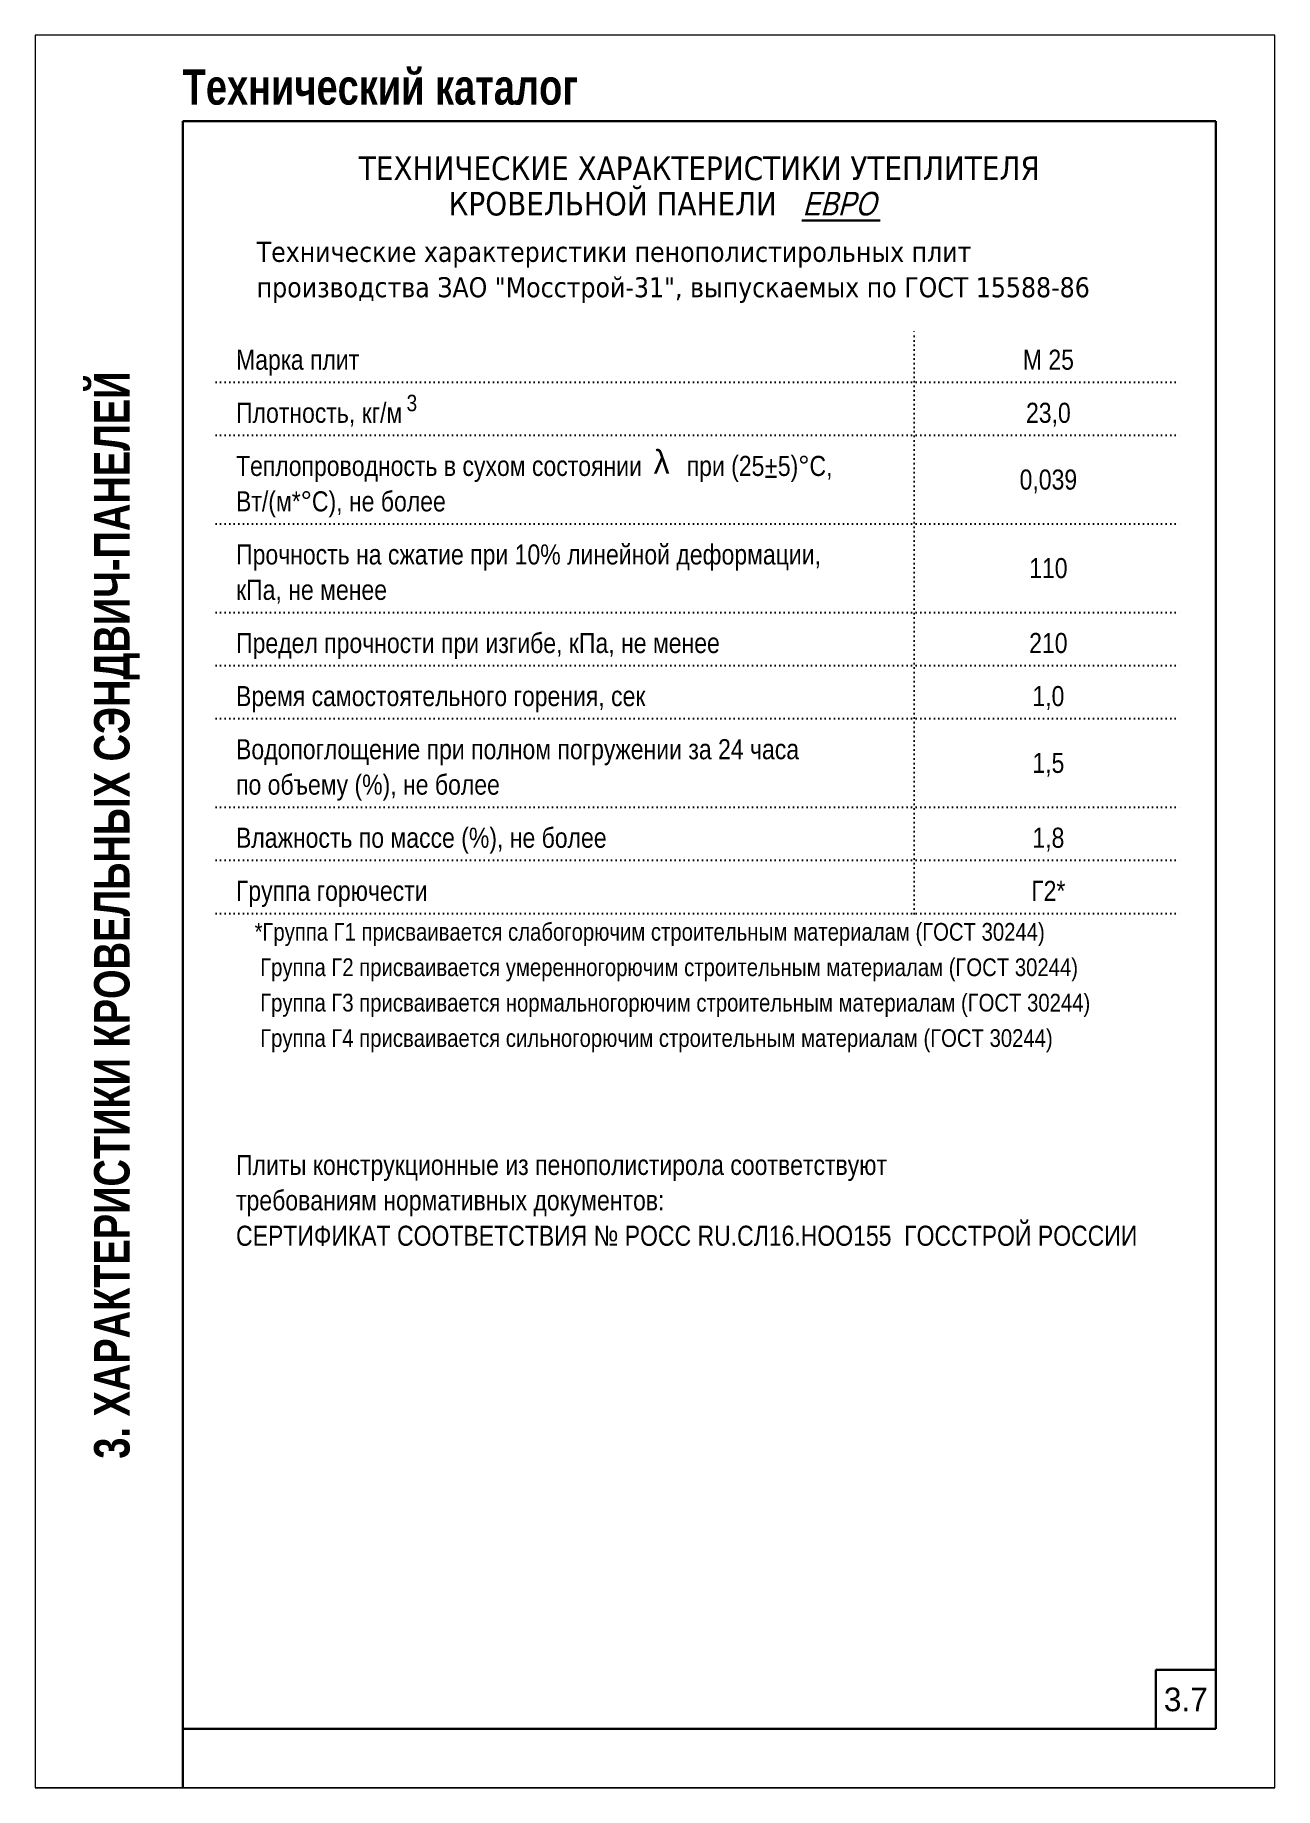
# Model space of a CAD drawing. Extents: x 5821 to 16321, y -13531 to 5774.
# Drawn here: x 12121 to 13171, y -4621 to -3136 of the extents above; entities that cross this region are included whole.
import ezdxf
from ezdxf.enums import TextEntityAlignment as Align

# ---------------------------------------------------------------- set-up
doc = ezdxf.new("R2010")
doc.units = 0
doc.header["$LTSCALE"] = 3
doc.linetypes.add('DOT2', pattern=[0.125, 0, -0.125])
doc.layers.get('0').update_dxf_attribs({"linetype": 'CONTINUOUS', "lineweight": 30})
doc.layers.add('new_fill', color=8, linetype='CONTINUOUS', lineweight=13)
doc.layers.add('RAZMER', color=7, linetype='CONTINUOUS', lineweight=9)
doc.layers.add('Punktir', color=7, linetype='CONTINUOUS')
doc.styles.add('LOGO', font='HATTEN.TTF')
doc.styles.get("Standard").update_dxf_attribs({"font": 'TAHOMA.TTF'})
doc.styles.add('style1', font='ARIALN.TTF')
doc.styles.add('style2', font='impact.TTF')
doc.styles.add('курсив', font='ARIAL.TTF', dxfattribs={"width": 0.8, "oblique": 15})

msp = doc.modelspace()

# ---------------------------------------------------------------- texts
for s, p in [('ТЕХНИЧЕСКИЕ ХАРАКТЕРИСТИКИ УТЕПЛИТЕЛЯ', (12683.59, -3249.09)), ('КРОВЕЛЬНОЙ ПАНЕЛИ', (12610.32, -3279.09))]:
    msp.add_text(s, height=20).set_placement(p, align=Align.MIDDLE_CENTER)
at = {"color": 1, "style": 'курсив', "oblique": 15, "width": 0.8}
msp.add_text('ЕВРО', height=20, dxfattribs=at).set_placement((12771.09, -3279.09), align=Align.MIDDLE_LEFT)
at = {"color": 1}
for s, p in [('Технические характеристики пенополистирольных плит', (12308.77, -3328.38)), ('производства ЗАО "Мосстрой-31", выпускаемых по ГОСТ 15588-86', (12308.77, -3358.38))]:
    msp.add_text(s, height=17, dxfattribs=at).set_placement(p)
at = {"style": 'style1'}
for s, height, p in [('Марка плит', 17, (12291.29, -3419.76)), ('3', 14, (12435.73, -3454.96)), ('Плотность, кг/м', 17, (12291.29, -3464.76)), ('Теплопроводность в сухом состоянии       при (25+5)%%dC,', 17, (12291.29, -3509.76)), ('Вт/(м*%%dC), не более', 17, (12291.29, -3539.76)), ('Прочность на сжатие при 10% линейной деформации,', 17, (12291.29, -3584.76)), ('кПа, не менее', 17, (12291.29, -3614.76)), ('Предел прочности при изгибе, кПа, не менее', 17, (12291.29, -3659.76)), ('Время самостоятельного горения, сек', 17, (12291.29, -3704.76)), ('Водопоглощение при полном погружении за 24 часа', 17, (12291.29, -3749.76)), ('по объему (%), не более', 17, (12291.29, -3779.76)), ('Влажность по массе (%), не более', 17, (12291.29, -3824.76)), ('Группа горючести', 17, (12291.29, -3869.76)), ('*Группа Г1 присваивается слабогорючим строительным материалам (ГОСТ 30244)', 15, (12307.05, -3903.47)), (' Группа Г2 присваивается умеренногорючим строительным материалам (ГОСТ 30244)', 15, (12307.05, -3933.47)), (' Группа Г3 присваивается нормальногорючим строительным материалам (ГОСТ 30244)', 15, (12307.05, -3963.47)), (' Группа Г4 присваивается сильногорючим строительным материалам (ГОСТ 30244)', 15, (12307.05, -3993.47))]:
    msp.add_text(s, height=height, dxfattribs=at).set_placement(p)
for s, p in [('М 25', (12979.23, -3419.76)), ('23,0', (12979.23, -3464.76)), ('210', (12979.23, -3659.76)), ('1,0', (12979.23, -3704.76)), ('1,8', (12979.23, -3824.76)), ('Г2*', (12979.23, -3869.76))]:
    msp.add_text(s, height=17, dxfattribs=at).set_placement(p, align=Align.CENTER)
for s, p in [('0,039', (12979.23, -3512.83)), ('110', (12979.23, -3587.83)), ('1,5', (12979.23, -3752.83))]:
    msp.add_text(s, height=17, dxfattribs=at).set_placement(p, align=Align.MIDDLE_CENTER)
at = {"color": 1, "style": 'style1'}
for s, p in [('Плиты конструкционные из пенополистирола соответствуют', (12291.29, -4101.94)), ('требованиям нормативных документов:', (12291.29, -4131.94)), ('СЕРТИФИКАТ СООТВЕТСТВИЯ № РОСС RU.CЛ16.НОО155  ГОССТРОЙ РОССИИ', (12291.29, -4161.94))]:
    msp.add_text(s, height=17, dxfattribs=at).set_placement(p)
at = {"insert": (12651.71, -3507.76), "char_height": 20, "attachment_point": 8, "style": 'style1'}
msp.add_mtext('{\\fGreekS|b0|i0|c204|p0;λ}', dxfattribs=at)
at = {"layer": 'new_fill', "style": 'style2'}
msp.add_text('Технический каталог', height=30, dxfattribs=at).set_placement((12246.09, -3195.19))
msp.add_text('3. ХАРАКТЕРИСТИКИ КРОВЕЛЬНЫХ СЭНДВИЧ-ПАНЕЛЕЙ', height=30, rotation=90, dxfattribs=at).set_placement((12186.09, -3881.81), align=Align.MIDDLE_CENTER)
at = {"layer": 'new_fill', "style": 'LOGO'}
msp.add_text('3.7', height=20, dxfattribs=at).set_placement((13095.64, -4546.24), align=Align.MIDDLE_CENTER)

# ---------------------------------------------------------------- linework, layer by layer
at = {"color": 1}
for p, q in [((12246.09, -3209.09), (13121.09, -3209.09)), ((12246.09, -3209.09), (12246.09, -4621.24)), ((13121.09, -3209.09), (13121.09, -4571.24)), ((12770.56, -3293.42), (12836.68, -3293.42)), ((13070.18, -4521.24), (13121.09, -4521.24)), ((13070.18, -4521.24), (13070.18, -4571.24)), ((12246.09, -4571.24), (13121.09, -4571.24))]:
    msp.add_line(p, q, dxfattribs=at)
msp.add_line((12739.81, -3510.57), (12749.04, -3510.57))
at = {"layer": 'new_fill', "color": 7, "lineweight": 0}
for p, q in [((13171.09, -3136.24), (12121.09, -3136.24)), ((12121.09, -3136.24), (12121.09, -4621.24))]:
    msp.add_line(p, q, dxfattribs=at)
at = {"layer": 'Punktir', "linetype": 'DOT2', "ltscale": 10}
for p, q in [((12865.64, -3880.33), (12865.64, -3385.33)), ((12274.37, -3430.33), (13092.82, -3430.33)), ((12274.37, -3475.33), (13092.82, -3475.33)), ((12274.37, -3550.33), (13092.82, -3550.33)), ((12274.37, -3625.33), (13092.82, -3625.33)), ((12274.37, -3670.33), (13092.82, -3670.33)), ((12274.37, -3715.33), (13092.82, -3715.33)), ((12274.37, -3790.33), (13092.82, -3790.33)), ((12274.37, -3835.33), (13092.82, -3835.33)), ((12274.37, -3880.33), (13092.82, -3880.33))]:
    msp.add_line(p, q, dxfattribs=at)
at = {"layer": 'RAZMER'}
for p, q in [((12121.09, -3136.24), (12121.09, -4621.24)), ((12121.09, -3136.24), (12121.09, -4621.24)), ((12121.09, -3136.24), (12121.09, -4621.24)), ((12121.09, -3136.24), (12121.09, -4621.24)), ((12121.09, -3136.24), (12121.09, -4621.24)), ((12121.09, -3136.24), (12121.09, -4621.24)), ((12121.09, -3136.24), (12121.09, -4621.24)), ((12121.09, -3136.24), (12121.09, -4621.24)), ((12121.09, -3136.24), (12121.09, -4621.24)), ((12121.09, -3136.24), (12121.09, -4621.24)), ((12121.09, -3136.24), (12121.09, -4621.24)), ((12121.09, -3136.24), (12121.09, -4621.24)), ((12121.09, -3136.24), (12121.09, -4621.24)), ((12121.09, -3136.24), (12121.09, -4621.24)), ((12121.09, -3136.24), (12121.09, -4621.24)), ((12121.09, -3136.24), (12121.09, -4621.24)), ((12121.09, -3136.24), (12121.09, -4621.24)), ((12121.09, -3136.24), (12121.09, -4621.24)), ((12121.09, -3136.24), (12121.09, -4621.24)), ((12121.09, -3136.24), (12121.09, -4621.24)), ((12121.09, -3136.24), (12121.09, -4621.24)), ((12121.09, -3136.24), (12121.09, -4621.24)), ((12121.09, -3136.24), (12121.09, -4621.24)), ((12121.09, -3136.24), (12121.09, -4621.24)), ((12121.09, -3136.24), (12121.09, -4621.24)), ((12121.09, -3136.24), (12121.09, -4621.24)), ((12121.09, -3136.24), (12121.09, -4621.24)), ((12121.09, -3136.24), (12121.09, -4621.24)), ((12121.09, -3136.24), (12121.09, -4621.24)), ((12121.09, -3136.24), (12121.09, -4621.24)), ((12121.09, -3136.24), (12121.09, -4621.24)), ((12121.09, -3136.24), (12121.09, -4621.24)), ((12121.09, -3136.24), (12121.09, -4621.24)), ((12121.09, -3136.24), (12121.09, -4621.24)), ((12121.09, -3136.24), (12121.09, -4621.24)), ((12121.09, -3136.24), (12121.09, -4621.24)), ((12121.09, -3136.24), (12121.09, -4621.24)), ((12121.09, -3136.24), (12121.09, -4621.24)), ((12121.09, -3136.24), (12121.09, -4621.24)), ((12121.09, -3136.24), (12121.09, -4621.24)), ((12121.09, -3136.24), (12121.09, -4621.24)), ((12121.09, -3136.24), (12121.09, -4621.24)), ((12121.09, -3136.24), (12121.09, -4621.24)), ((12121.09, -3136.24), (12121.09, -4621.24)), ((12121.09, -3136.24), (12121.09, -4621.24)), ((12121.09, -3136.24), (12121.09, -4621.24)), ((12121.09, -3136.24), (12121.09, -4621.24)), ((12121.09, -3136.24), (12121.09, -4621.24)), ((12121.09, -3136.24), (12121.09, -4621.24)), ((12121.09, -3136.24), (12121.09, -4621.24)), ((12121.09, -3136.24), (12121.09, -4621.24)), ((12121.09, -3136.24), (12121.09, -4621.24)), ((12121.09, -3136.24), (12121.09, -4621.24)), ((12121.09, -3136.24), (12121.09, -4621.24)), ((12121.09, -3136.24), (12121.09, -4621.24)), ((12121.09, -3136.24), (12121.09, -4621.24)), ((12121.09, -3136.24), (12121.09, -4621.24)), ((12121.09, -3136.24), (12121.09, -4621.24)), ((12121.09, -3136.24), (12121.09, -4621.24)), ((12121.09, -3136.24), (12121.09, -4621.24)), ((12121.09, -3136.24), (12121.09, -4621.24)), ((12121.09, -3136.24), (12121.09, -4621.24)), ((12121.09, -3136.24), (12121.09, -4621.24)), ((12121.09, -3136.24), (12121.09, -4621.24)), ((12121.09, -3136.24), (12121.09, -4621.24)), ((12121.09, -3136.24), (12121.09, -4621.24)), ((12121.09, -3136.24), (12121.09, -4621.24)), ((12121.09, -3136.24), (12121.09, -4621.24)), ((12121.09, -3136.24), (12121.09, -4621.24)), ((12121.09, -3136.24), (12121.09, -4621.24)), ((12121.09, -3136.24), (12121.09, -4621.24)), ((12121.09, -3136.24), (12121.09, -4621.24)), ((12121.09, -3136.24), (12121.09, -4621.24)), ((12121.09, -3136.24), (12121.09, -4621.24)), ((12121.09, -3136.24), (12121.09, -4621.24)), ((12121.09, -3136.24), (12121.09, -4621.24)), ((12121.09, -3136.24), (12121.09, -4621.24)), ((12121.09, -3136.24), (12121.09, -4621.24)), ((12121.09, -3136.24), (12121.09, -4621.24)), ((12121.09, -3136.24), (12121.09, -4621.24)), ((12121.09, -3136.24), (12121.09, -4621.24)), ((12121.09, -3136.24), (12121.09, -4621.24)), ((12121.09, -3136.24), (12121.09, -4621.24)), ((12121.09, -3136.24), (12121.09, -4621.24)), ((12121.09, -4621.24), (13171.09, -4621.24)), ((13171.09, -4621.24), (12121.09, -4621.24)), ((12121.09, -4621.24), (13171.09, -4621.24)), ((13171.09, -4621.24), (12121.09, -4621.24))]:
    msp.add_line(p, q, dxfattribs=at)
msp.add_lwpolyline([(13171.09, -3136.24), (12121.09, -3136.24), (12121.09, -4621.24), (13171.09, -4621.24)], close=True, dxfattribs=at)

msp.set_redraw_order([(e.dxf.handle, doc.entitydb.next_handle()) for e in msp.query("TEXT MTEXT ATTDEF DIMENSION ARC_DIMENSION")])  # texts and dimensions are drawn at this point

doc.saveas('drawing.dxf')
